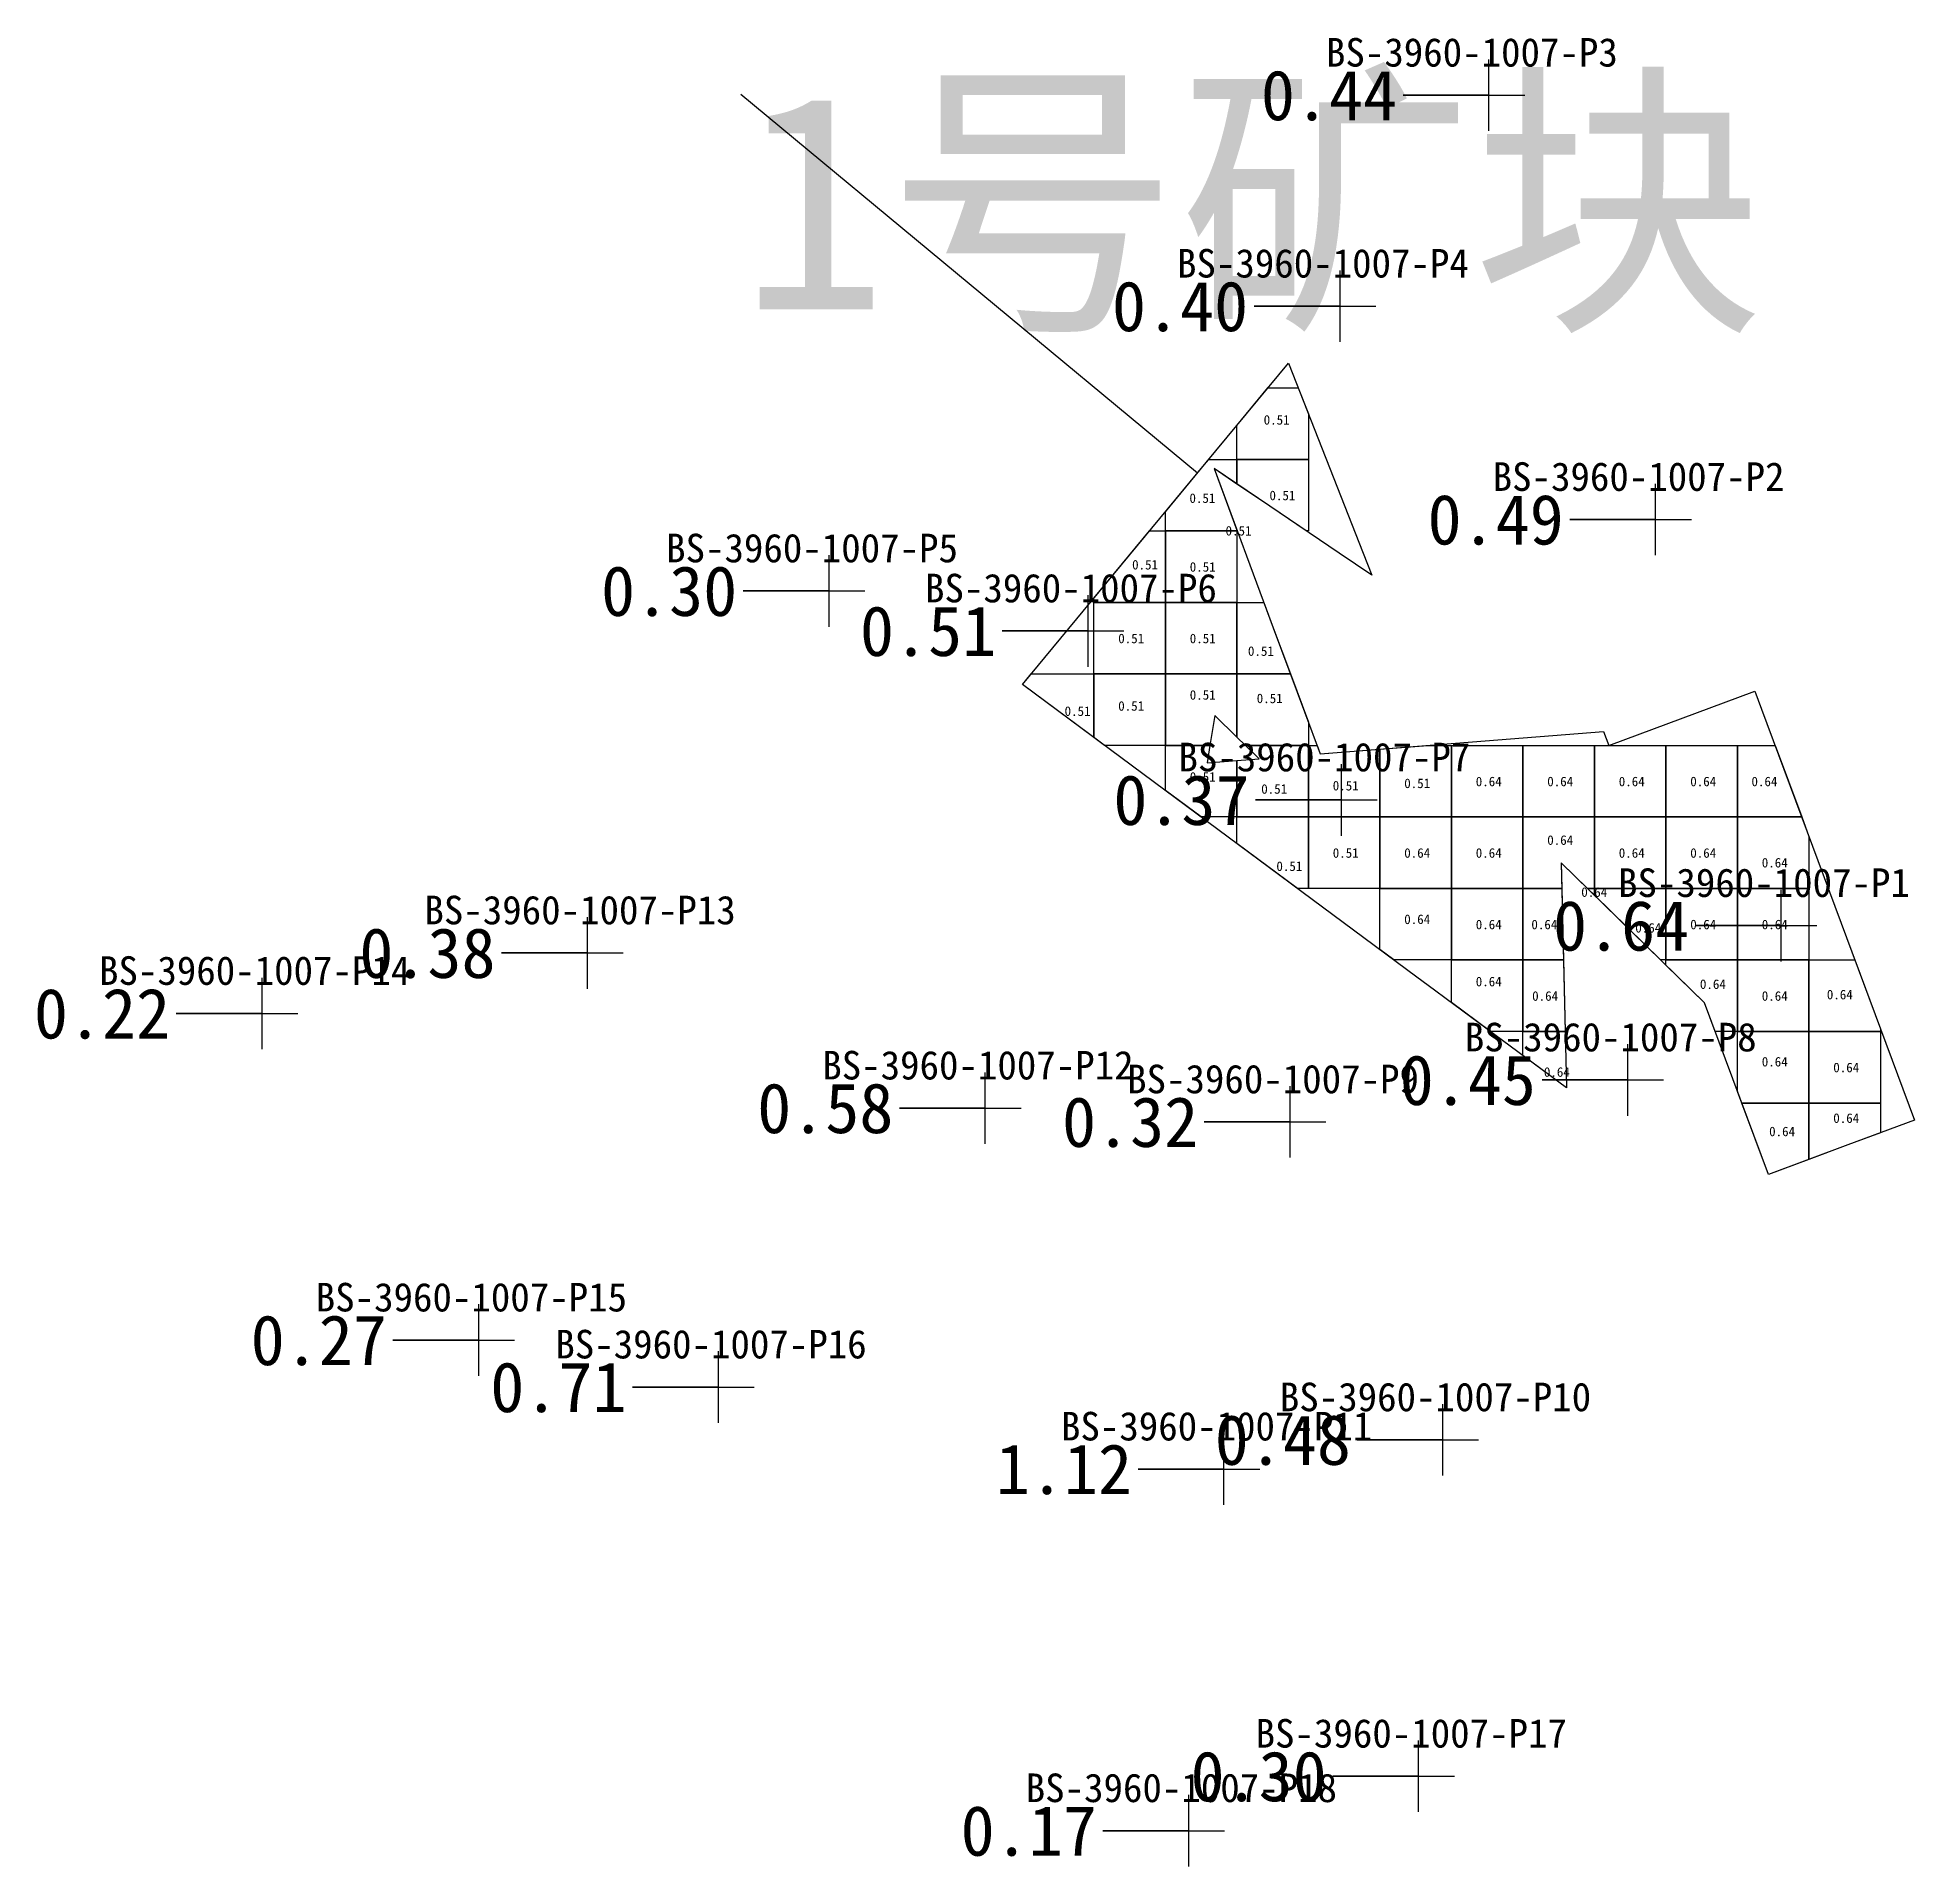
# Model space of a CAD drawing. Header units: metres. Extents: x 469944 to 470089, y 4349678 to 4349870.
# Drawn here: x 469977.04 to 470003.29, y 4349827.52 to 4349853.09 of the extents above; entities that cross this region are included whole.
import ezdxf

# ---------------------------------------------------------------- set-up
doc = ezdxf.new("R2010")
doc.units = ezdxf.units.M
for name, color, linetype in [('0.500-1.000', 4, 'Continuous'), ('点', 7, 'Continuous'), ('爆区方格网', 7, 'Continuous'), ('钻孔', 7, 'Continuous')]:
    doc.layers.add(name, color=color, linetype=linetype)
doc.styles.add('CN_TTF', font='simsunb.ttf')

msp = doc.modelspace()

# ---------------------------------------------------------------- texts
at = {"color": 4, "style": 'CN_TTF'}
for s, p in [('0.51', (469994.187, 4349847.679)), ('0.51', (469993.149, 4349846.584)), ('0.51', (469994.268, 4349846.622)), ('0.51', (469993.654, 4349846.128)), ('0.51', (469992.347, 4349845.653)), ('0.51', (469993.153, 4349845.622)), ('0.51', (469992.153, 4349844.622)), ('0.51', (469993.153, 4349844.622)), ('0.51', (469993.967, 4349844.445)), ('0.51', (469991.403, 4349843.605)), ('0.51', (469992.153, 4349843.678)), ('0.51', (469993.153, 4349843.832)), ('0.51', (469994.09, 4349843.784)), ('0.51', (469993.153, 4349842.686)), ('0.51', (469995.153, 4349842.563)), ('0.51', (469996.153, 4349842.596)), ('0.64', (469997.153, 4349842.622)), ('0.64', (469998.153, 4349842.622)), ('0.64', (469999.153, 4349842.622)), ('0.64', (470000.153, 4349842.622)), ('0.64', (470001.009, 4349842.622)), ('0.51', (469994.153, 4349842.517)), ('0.64', (469998.153, 4349841.802)), ('0.51', (469995.153, 4349841.622)), ('0.64', (469996.153, 4349841.622)), ('0.64', (469997.153, 4349841.622)), ('0.64', (469999.153, 4349841.622)), ('0.64', (470000.153, 4349841.622)), ('0.51', (469994.365, 4349841.437)), ('0.64', (470001.153, 4349841.486)), ('0.64', (469998.629, 4349841.075)), ('0.64', (469996.153, 4349840.695)), ('0.64', (469997.153, 4349840.622)), ('0.64', (469997.931, 4349840.622)), ('0.64', (469999.384, 4349840.575)), ('0.64', (470000.153, 4349840.622)), ('0.64', (470001.153, 4349840.622)), ('0.64', (469997.153, 4349839.824)), ('0.64', (470000.288, 4349839.787)), ('0.64', (469997.942, 4349839.622)), ('0.64', (470001.153, 4349839.622)), ('0.64', (470002.063, 4349839.642)), ('0.64', (470001.153, 4349838.703)), ('0.64', (470002.153, 4349838.622)), ('0.64', (469998.106, 4349838.559)), ('0.64', (470002.153, 4349837.914)), ('0.64', (470001.256, 4349837.728))]:
    msp.add_text(s, height=0.1333, dxfattribs=at).set_placement(p)
at = {"insert": (469986.873, 4349852.293), "char_height": 3, "attachment_point": 1, "style": 'CN_TTF'}
msp.add_mtext('1号矿块', dxfattribs=at)
at = {"layer": '钻孔', "color": 138, "true_color": 0x004c4c, "style": 'CN_TTF'}
for s, p in [('BS-3960-1007-P3', (469995.058, 4349852.685)), ('BS-3960-1007-P4', (469992.975, 4349849.735)), ('BS-3960-1007-P2', (469997.389, 4349846.752)), ('BS-3960-1007-P5', (469985.83, 4349845.753)), ('BS-3960-1007-P6', (469989.451, 4349845.193)), ('BS-3960-1007-P7', (469992.995, 4349842.83)), ('BS-3960-1007-P1', (469999.143, 4349841.073)), ('BS-3960-1007-P13', (469982.45, 4349840.691)), ('BS-3960-1007-P14', (469977.899, 4349839.844)), ('BS-3960-1007-P8', (469997, 4349838.914)), ('BS-3960-1007-P12', (469988.014, 4349838.521)), ('BS-3960-1007-P9', (469992.277, 4349838.328)), ('BS-3960-1007-P15', (469980.93, 4349835.277)), ('BS-3960-1007-P16', (469984.281, 4349834.62)), ('BS-3960-1007-P10', (469994.413, 4349833.882)), ('BS-3960-1007-P11', (469991.352, 4349833.473)), ('BS-3960-1007-P17', (469994.074, 4349829.178)), ('BS-3960-1007-P18', (469990.859, 4349828.416))]:
    msp.add_text(s, height=0.4, dxfattribs=at).set_placement(p)
at = {"layer": '钻孔', "color": 8, "style": 'CN_TTF'}
for s, p in [('0.44', (469994.148, 4349851.935)), ('0.40', (469992.065, 4349848.985)), ('0.49', (469996.479, 4349846.002)), ('0.30', (469984.92, 4349845.003)), ('0.37', (469992.085, 4349842.08)), ('0.38', (469981.54, 4349839.941)), ('0.22', (469976.989, 4349839.094)), ('0.45', (469996.09, 4349838.164)), ('0.32', (469991.367, 4349837.578)), ('0.27', (469980.02, 4349834.527)), ('0.48', (469993.503, 4349833.132)), ('0.30', (469993.164, 4349828.428)), ('0.17', (469989.949, 4349827.666))]:
    msp.add_text(s, height=0.7, dxfattribs=at).set_placement(p)
at = {"layer": '钻孔', "color": 4, "style": 'CN_TTF'}
for s, p in [('0.51', (469988.541, 4349844.443)), ('0.64', (469998.233, 4349840.323)), ('0.58', (469987.104, 4349837.771)), ('0.71', (469983.371, 4349833.87))]:
    msp.add_text(s, height=0.7, dxfattribs=at).set_placement(p)
at = {"layer": '钻孔', "color": 5, "style": 'CN_TTF'}
msp.add_text('1.12', height=0.7, dxfattribs=at).set_placement((469990.442, 4349832.723))

# ---------------------------------------------------------------- linework, layer by layer
at = {"color": 7}
msp.add_line((469993.262, 4349847.002), (469986.873, 4349852.293), dxfattribs=at)
at = {"layer": '0.500-1.000', "color": 4, "lineweight": 30}
msp.add_lwpolyline([(469998.349, 4349841.551), (469998.421, 4349838.404), (469996.741, 4349839.649), (469996.741, 4349839.649), (469996.577, 4349839.771), (469996.331, 4349839.953), (469992.807, 4349842.567), (469990.813, 4349844.045), (469993.383, 4349847.149), (469994.535, 4349848.539), (469995.578, 4349845.883), (469995.7, 4349845.572), (469995.241, 4349845.882), (469994.274, 4349846.536), (469993.493, 4349847.064), (469993.493, 4349847.064), (469994.321, 4349844.838), (469994.977, 4349843.074), (469998.407, 4349843.344), (469998.941, 4349843.386), (469999.013, 4349843.191), (470001.057, 4349843.951), (470001.151, 4349843.699), (470003.288, 4349837.953), (470002.355, 4349837.605), (470001.245, 4349837.192), (470000.352, 4349839.593), (469998.349, 4349841.551)], close=True, dxfattribs=at)
at = {"layer": '点', "color": 138, "true_color": 0x004c4c}
for p, q in [((469997.338, 4349851.785), (469997.338, 4349852.785)), ((469996.838, 4349852.285), (469997.838, 4349852.285)), ((469995.255, 4349848.835), (469995.255, 4349849.835)), ((469994.755, 4349849.335), (469995.755, 4349849.335)), ((469999.669, 4349845.852), (469999.669, 4349846.852)), ((469999.169, 4349846.352), (470000.169, 4349846.352)), ((469988.11, 4349844.853), (469988.11, 4349845.853)), ((469987.61, 4349845.353), (469988.61, 4349845.353)), ((469991.731, 4349844.293), (469991.731, 4349845.293)), ((469991.231, 4349844.793), (469992.231, 4349844.793)), ((469995.275, 4349841.93), (469995.275, 4349842.93)), ((469994.775, 4349842.43), (469995.775, 4349842.43)), ((470001.423, 4349840.173), (470001.423, 4349841.173)), ((469984.73, 4349839.791), (469984.73, 4349840.791)), ((470000.923, 4349840.673), (470001.923, 4349840.673)), ((469984.23, 4349840.291), (469985.23, 4349840.291)), ((469980.179, 4349838.944), (469980.179, 4349839.944)), ((469979.679, 4349839.444), (469980.679, 4349839.444)), ((469999.28, 4349838.014), (469999.28, 4349839.014)), ((469990.294, 4349837.621), (469990.294, 4349838.621)), ((469998.78, 4349838.514), (469999.78, 4349838.514)), ((469994.557, 4349837.428), (469994.557, 4349838.428)), ((469989.794, 4349838.121), (469990.794, 4349838.121)), ((469994.057, 4349837.928), (469995.057, 4349837.928)), ((469983.21, 4349834.377), (469983.21, 4349835.377)), ((469982.71, 4349834.877), (469983.71, 4349834.877)), ((469986.561, 4349833.72), (469986.561, 4349834.72)), ((469986.061, 4349834.22), (469987.061, 4349834.22)), ((469996.693, 4349832.982), (469996.693, 4349833.982)), ((469993.632, 4349832.573), (469993.632, 4349833.573)), ((469996.193, 4349833.482), (469997.193, 4349833.482)), ((469993.132, 4349833.073), (469994.132, 4349833.073)), ((469996.354, 4349828.278), (469996.354, 4349829.278)), ((469995.854, 4349828.778), (469996.854, 4349828.778)), ((469993.139, 4349827.516), (469993.139, 4349828.516)), ((469992.639, 4349828.016), (469993.639, 4349828.016))]:
    msp.add_line(p, q, dxfattribs=at)
at = {"layer": '爆区方格网', "color": 4}
for points in [[(469994.813, 4349847.192), (469993.813, 4349847.192), (469993.813, 4349847.668), (469994.247, 4349848.192), (469994.671, 4349848.192), (469994.813, 4349847.83), (469994.813, 4349847.192)], [(469993.813, 4349846.192), (469992.813, 4349846.192), (469992.813, 4349846.46), (469993.383, 4349847.149), (469993.419, 4349847.192), (469993.813, 4349847.192), (469993.813, 4349846.848), (469993.493, 4349847.064), (469993.493, 4349847.064), (469993.813, 4349846.204), (469993.813, 4349846.192)], [(469993.813, 4349847.192), (469994.813, 4349847.192), (469994.813, 4349846.192), (469994.783, 4349846.192), (469994.274, 4349846.536), (469993.813, 4349846.848), (469993.813, 4349847.192)], [(469992.813, 4349846.192), (469992.813, 4349845.192), (469991.813, 4349845.192), (469991.813, 4349845.253), (469992.591, 4349846.192), (469992.813, 4349846.192)], [(469992.813, 4349845.192), (469992.813, 4349846.192), (469993.813, 4349846.192), (469993.813, 4349845.192), (469992.813, 4349845.192)], [(469993.813, 4349846.192), (469993.813, 4349846.204), (469993.817, 4349846.192), (469993.813, 4349846.192)], [(469991.813, 4349844.192), (469991.813, 4349845.192), (469992.813, 4349845.192), (469992.813, 4349844.192), (469991.813, 4349844.192)], [(469992.813, 4349844.192), (469992.813, 4349845.192), (469993.813, 4349845.192), (469993.813, 4349844.192), (469992.813, 4349844.192)], [(469993.813, 4349844.192), (469993.813, 4349845.192), (469994.189, 4349845.192), (469994.321, 4349844.838), (469994.561, 4349844.192), (469993.813, 4349844.192)], [(469991.813, 4349844.192), (469991.813, 4349843.304), (469990.813, 4349844.045), (469990.935, 4349844.192), (469991.813, 4349844.192)], [(469991.813, 4349844.192), (469992.813, 4349844.192), (469992.813, 4349843.192), (469991.963, 4349843.192), (469991.813, 4349843.304), (469991.813, 4349844.192)], [(469992.813, 4349843.192), (469992.813, 4349844.192), (469993.813, 4349844.192), (469993.813, 4349843.309), (469993.503, 4349843.611), (469993.503, 4349843.611), (469993.503, 4349843.611), (469993.436, 4349843.192), (469992.813, 4349843.192)], [(469994.813, 4349843.192), (469993.932, 4349843.192), (469993.813, 4349843.309), (469993.813, 4349844.192), (469994.561, 4349844.192), (469994.813, 4349843.516), (469994.813, 4349843.192)], [(469993.813, 4349842.192), (469993.312, 4349842.192), (469992.813, 4349842.562), (469992.813, 4349843.192), (469993.436, 4349843.192), (469993.397, 4349842.949), (469993.813, 4349842.982), (469993.813, 4349842.192)], [(469994.813, 4349843.192), (469994.813, 4349842.192), (469993.813, 4349842.192), (469993.813, 4349842.982), (469994.122, 4349843.006), (469993.932, 4349843.192), (469994.813, 4349843.192)], [(469995.813, 4349842.192), (469994.813, 4349842.192), (469994.813, 4349843.192), (469994.933, 4349843.192), (469994.977, 4349843.074), (469995.813, 4349843.14), (469995.813, 4349842.192)], [(469996.813, 4349843.192), (469996.813, 4349842.192), (469995.813, 4349842.192), (469995.813, 4349843.14), (469996.485, 4349843.192), (469996.813, 4349843.192)], [(469996.813, 4349842.192), (469996.813, 4349843.192), (469997.813, 4349843.192), (469997.813, 4349842.192), (469996.813, 4349842.192)], [(469997.813, 4349842.192), (469997.813, 4349843.192), (469998.813, 4349843.192), (469998.813, 4349842.192), (469997.813, 4349842.192)], [(469999.813, 4349843.192), (469999.813, 4349842.192), (469998.813, 4349842.192), (469998.813, 4349843.192), (469999.013, 4349843.192), (469999.013, 4349843.191), (469999.017, 4349843.192), (469999.813, 4349843.192)], [(469999.813, 4349842.192), (469999.813, 4349843.192), (470000.813, 4349843.192), (470000.813, 4349842.192), (469999.813, 4349842.192)], [(470000.813, 4349842.192), (470000.813, 4349843.192), (470001.339, 4349843.192), (470001.711, 4349842.192), (470000.813, 4349842.192)], [(469993.813, 4349842.192), (469994.813, 4349842.192), (469994.813, 4349841.192), (469994.66, 4349841.192), (469993.813, 4349841.821), (469993.813, 4349842.192)], [(469994.813, 4349841.192), (469994.813, 4349842.192), (469995.813, 4349842.192), (469995.813, 4349841.192), (469994.813, 4349841.192)], [(469995.813, 4349841.192), (469995.813, 4349842.192), (469996.813, 4349842.192), (469996.813, 4349841.192), (469995.813, 4349841.192)], [(469996.813, 4349841.192), (469996.813, 4349842.192), (469997.813, 4349842.192), (469997.813, 4349841.192), (469996.813, 4349841.192)], [(469997.813, 4349841.192), (469997.813, 4349842.192), (469998.813, 4349842.192), (469998.813, 4349841.192), (469998.716, 4349841.192), (469998.349, 4349841.551), (469998.357, 4349841.192), (469997.813, 4349841.192)], [(469998.813, 4349841.192), (469998.813, 4349842.192), (469999.813, 4349842.192), (469999.813, 4349841.192), (469998.813, 4349841.192)], [(469999.813, 4349841.192), (469999.813, 4349842.192), (470000.813, 4349842.192), (470000.813, 4349841.192), (469999.813, 4349841.192)], [(470001.813, 4349841.192), (470000.813, 4349841.192), (470000.813, 4349842.192), (470001.711, 4349842.192), (470001.813, 4349841.92), (470001.813, 4349841.192)], [(469995.813, 4349841.192), (469996.813, 4349841.192), (469996.813, 4349840.192), (469996.009, 4349840.192), (469995.813, 4349840.338), (469995.813, 4349841.192)], [(469996.813, 4349840.192), (469996.813, 4349841.192), (469997.813, 4349841.192), (469997.813, 4349840.192), (469996.813, 4349840.192)], [(469997.813, 4349840.192), (469997.813, 4349841.192), (469998.357, 4349841.192), (469998.38, 4349840.192), (469997.813, 4349840.192)], [(469998.813, 4349841.192), (469998.813, 4349841.098), (469998.716, 4349841.192), (469998.813, 4349841.192)], [(469998.813, 4349841.192), (469999.813, 4349841.192), (469999.813, 4349840.192), (469999.739, 4349840.192), (469998.813, 4349841.098), (469998.813, 4349841.192)], [(469999.813, 4349840.192), (469999.813, 4349841.192), (470000.813, 4349841.192), (470000.813, 4349840.192), (469999.813, 4349840.192)], [(470000.813, 4349840.192), (470000.813, 4349841.192), (470001.813, 4349841.192), (470001.813, 4349840.192), (470000.813, 4349840.192)], [(469996.813, 4349840.192), (469997.813, 4349840.192), (469997.813, 4349839.192), (469997.357, 4349839.192), (469996.813, 4349839.596), (469996.813, 4349840.192)], [(469997.813, 4349839.192), (469997.813, 4349840.192), (469998.38, 4349840.192), (469998.403, 4349839.192), (469997.813, 4349839.192)], [(469999.813, 4349840.192), (470000.813, 4349840.192), (470000.813, 4349839.192), (470000.501, 4349839.192), (470000.352, 4349839.593), (469999.813, 4349840.12), (469999.813, 4349840.192)], [(470000.813, 4349839.192), (470000.813, 4349840.192), (470001.813, 4349840.192), (470001.813, 4349839.192), (470000.813, 4349839.192)], [(470002.813, 4349839.192), (470001.813, 4349839.192), (470001.813, 4349840.192), (470002.455, 4349840.192), (470002.813, 4349839.231), (470002.813, 4349839.192)], [(469997.813, 4349839.192), (469998.403, 4349839.192), (469998.421, 4349838.404), (469997.813, 4349838.855), (469997.813, 4349839.192)], [(470000.813, 4349839.192), (470001.813, 4349839.192), (470001.813, 4349838.192), (470000.873, 4349838.192), (470000.813, 4349838.353), (470000.813, 4349839.192)], [(470001.813, 4349838.192), (470001.813, 4349839.192), (470002.813, 4349839.192), (470002.813, 4349838.192), (470001.813, 4349838.192)], [(470001.813, 4349838.192), (470001.813, 4349837.404), (470001.245, 4349837.192), (470000.873, 4349838.192), (470001.813, 4349838.192)], [(470001.813, 4349838.192), (470002.813, 4349838.192), (470002.813, 4349837.776), (470002.355, 4349837.605), (470001.813, 4349837.404), (470001.813, 4349838.192)]]:
    msp.add_lwpolyline(points, close=True, dxfattribs=at)
at = {"layer": '钻孔', "color": 8, "lineweight": 35}
for p, q in [((469997.338, 4349852.285), (469996.138, 4349852.285)), ((469995.255, 4349849.335), (469994.055, 4349849.335)), ((469999.669, 4349846.352), (469998.469, 4349846.352)), ((469988.11, 4349845.353), (469986.91, 4349845.353)), ((469995.275, 4349842.43), (469994.075, 4349842.43)), ((469984.73, 4349840.291), (469983.53, 4349840.291)), ((469980.179, 4349839.444), (469978.979, 4349839.444)), ((469999.28, 4349838.514), (469998.08, 4349838.514)), ((469994.557, 4349837.928), (469993.357, 4349837.928)), ((469983.21, 4349834.877), (469982.01, 4349834.877)), ((469996.693, 4349833.482), (469995.493, 4349833.482)), ((469996.354, 4349828.778), (469995.154, 4349828.778)), ((469993.139, 4349828.016), (469991.939, 4349828.016))]:
    msp.add_line(p, q, dxfattribs=at)
at = {"layer": '钻孔', "color": 4, "lineweight": 35}
for p, q in [((469991.731, 4349844.793), (469990.531, 4349844.793)), ((470001.423, 4349840.673), (470000.223, 4349840.673)), ((469990.294, 4349838.121), (469989.094, 4349838.121)), ((469986.561, 4349834.22), (469985.361, 4349834.22))]:
    msp.add_line(p, q, dxfattribs=at)
at = {"layer": '钻孔', "color": 5, "lineweight": 35}
msp.add_line((469993.632, 4349833.073), (469992.432, 4349833.073), dxfattribs=at)

msp.set_redraw_order([(e.dxf.handle, doc.entitydb.next_handle()) for e in msp.query("TEXT MTEXT ATTDEF DIMENSION ARC_DIMENSION")])  # texts and dimensions are drawn at this point

doc.saveas('drawing.dxf')
